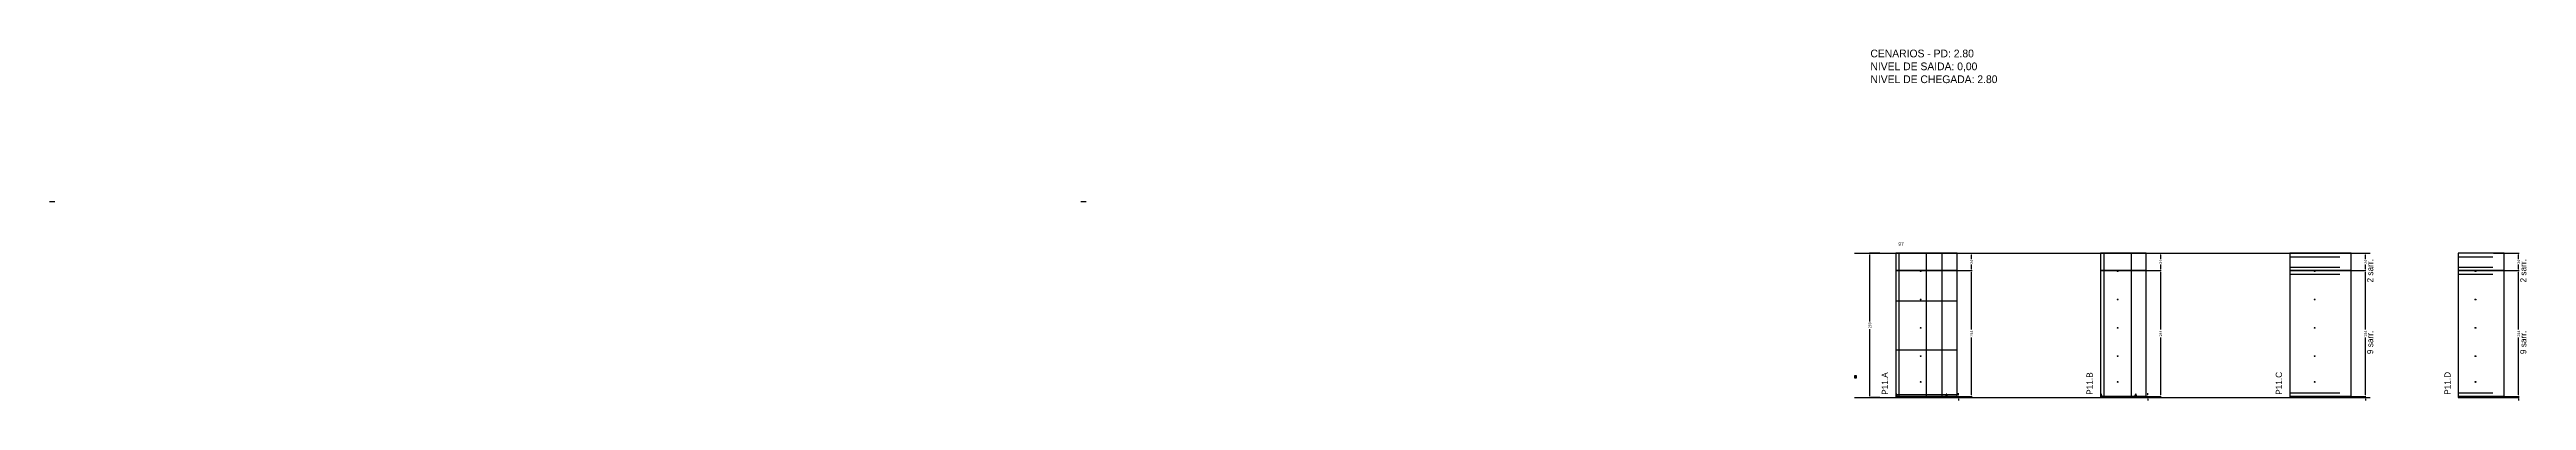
# Model space of a CAD drawing. Header units: centimetres. Extents: x -10500 to 4120, y -386 to 295.
# Drawn here: x -10500 to -5697, y -386 to 295 of the extents above; entities that cross this region are included whole.
import ezdxf

# ---------------------------------------------------------------- set-up
doc = ezdxf.new("R2010")
doc.units = ezdxf.units.CM
doc.linetypes.add('DASHED', pattern=[2, -2])
for name, color, linetype in [('00 - FELIPE', 7, 'Continuous'), ('1-2 PONTALETE', 7, 'Continuous'), ('A-DETL', 7, 'Continuous'), ('BARRA ANCORAGEM', 7, 'Continuous'), ('CARIMBO', 7, 'Continuous'), ('CONCRETO', 150, 'Continuous'), ('COTA', 241, 'Continuous'), ('cotas', 7, 'Continuous'), ('COTAS FURACAO', 16, 'Continuous'), ('Demarcação 1', 7, 'Continuous'), ('Demarcação 2', 7, 'Continuous'), ('Folhas', 7, 'Continuous'), ('Laje_Perimetro', 7, 'Continuous'), ('Madeira', 30, 'Continuous'), ('NIVEL', 7, 'Continuous'), ('NOMENCLATURA', 7, 'Continuous'), ('Nível', 160, 'Continuous'), ('Painéis', 200, 'Continuous'), ('Perfil Metálico', 150, 'Continuous'), ('PONTALETE', 7, 'Continuous'), ('SARR_2.2x15', 7, 'Continuous'), ('SARR_2.2x20', 7, 'Continuous'), ('SARR_2.2x6.3', 7, 'Continuous'), ('SARR_2.2x7', 40, 'Continuous'), ('SARR_3.5x10', 7, 'Continuous'), ('SARR_3.5x7', 81, 'Continuous'), ('SARR_7x10', 7, 'Continuous'), ('SARR_7x7', 100, 'Continuous'), ('SARR_EDITAR', 40, 'Continuous'), ('SARRAFO DE PRESSAO', 200, 'Continuous'), ('texto', 7, 'Continuous')]:
    doc.layers.add(name, color=color, linetype=linetype)
doc.dimstyles.new('PAINEL-NOVA', dxfattribs={"dimtxt": 5, "dimasz": 3, "dimexe": 1, "dimexo": 1, "dimgap": 1, "dimtad": 1, "dimcen": 2.5, "dimazin": 3, "dimtfac": 1, "dimtmove": 0, "dimatfit": 3})

# ---------------------------------------------------------------- blocks, each defined once
blk = doc.blocks.new('_CLOSEDFILLED')
at = {"color": 0, "linetype": 'BYBLOCK'}
blk.add_solid([(-1, 0.2), (0, 0), (-1, -0.2)], dxfattribs=at)
blk = doc.blocks.new('*D1')
for p, q in [((-6951, -100), (-6971, -100)), ((-6970, -232.5), (-6970, -103)), ((-6970, -377), (-6970, -247.5)), ((-6951, -380), (-6971, -380))]:
    blk.add_line(p, q)
at = {"layer": 'Defpoints'}
for p in [(-6950, -100), (-6970, -380), (-6950, -380)]:
    blk.add_point(p, dxfattribs=at)
at = {"layer": 'COTA', "xscale": 3, "yscale": 3}
for p, rotation in [((-6970, -100), 90), ((-6970, -380), 270)]:
    blk.add_blockref('_CLOSEDFILLED', p, dxfattribs=dict(at, rotation=rotation))
at = {"layer": 'COTA', "insert": (-6970, -240), "char_height": 5, "attachment_point": 5, "rotation": 90}
blk.add_mtext('280', dxfattribs=at)
blk = doc.blocks.new('MULDURA')
at = {"layer": 'Paineis'}
for p, q in [((0, 0), (4, 4)), ((4, 0), (0, 4))]:
    blk.add_line(p, q, dxfattribs=at)
blk.add_lwpolyline([(0, 0), (4, 0), (4, 4), (0, 4)], close=True, dxfattribs=at)
blk = doc.blocks.new('*D3')
for p, q in [((-6822, -134), (-6772, -134)), ((-6773, -248.5), (-6773, -137)), ((-6773, -375), (-6773, -263.5)), ((-6822, -378), (-6772, -378))]:
    blk.add_line(p, q)
at = {"layer": 'Defpoints'}
for p in [(-6823, -134), (-6823, -378), (-6773, -378)]:
    blk.add_point(p, dxfattribs=at)
at = {"layer": 'COTA', "xscale": 3, "yscale": 3}
for p, rotation in [((-6773, -134), 90), ((-6773, -378), 270)]:
    blk.add_blockref('_CLOSEDFILLED', p, dxfattribs=dict(at, rotation=rotation))
at = {"layer": 'COTA', "insert": (-6773, -256), "char_height": 5, "attachment_point": 5, "rotation": 90}
blk.add_mtext('244', dxfattribs=at)
blk = doc.blocks.new('*D4')
for p, q in [((-6822, -100), (-6772, -100)), ((-6822, -134), (-6772, -134)), ((-6773, -112), (-6773, -103)), ((-6773, -131), (-6773, -122))]:
    blk.add_line(p, q)
at = {"layer": 'Defpoints'}
for p in [(-6823, -100), (-6823, -134), (-6773, -134)]:
    blk.add_point(p, dxfattribs=at)
at = {"layer": 'COTA', "xscale": 3, "yscale": 3}
for p, rotation in [((-6773, -100), 90), ((-6773, -134), 270)]:
    blk.add_blockref('_CLOSEDFILLED', p, dxfattribs=dict(at, rotation=rotation))
at = {"layer": 'COTA', "insert": (-6773, -117), "char_height": 5, "attachment_point": 5, "rotation": 90}
blk.add_mtext('34', dxfattribs=at)
blk = doc.blocks.new('SLIPTEE')
at = {"layer": 'Paineis'}
blk.add_lwpolyline([(0, 0), (3, 0), (3, 1.5), (2, 1.5), (2, 3), (1, 3), (1, 1.5), (0, 1.5)], close=True, dxfattribs=at)
blk = doc.blocks.new('SLIPTDD')
at = {"layer": 'Paineis'}
blk.add_line((0, 1.5), (3, 1.5), dxfattribs=at)
blk.add_lwpolyline([(0, 0), (3, 0), (3, 1.5), (2, 1.5), (2, 3), (1, 3), (1, 1.5), (0, 1.5)], close=True, dxfattribs=at)
blk = doc.blocks.new('furacao')
at = {"layer": 'COTAS FURACAO'}
for p, q in [((-1.2, 0), (1.2, 0)), ((0, -1.2), (0, 1.2))]:
    blk.add_line(p, q, dxfattribs=at)
blk.add_circle((0, 0), 0.8, dxfattribs=at)
blk = doc.blocks.new('*D6')
for p, q in [((-6455, -134), (-6405, -134)), ((-6406, -248.5), (-6406, -137)), ((-6406, -375), (-6406, -263.5)), ((-6455, -378), (-6405, -378))]:
    blk.add_line(p, q)
at = {"layer": 'Defpoints'}
for p in [(-6456, -134), (-6456, -378), (-6406, -378)]:
    blk.add_point(p, dxfattribs=at)
at = {"layer": 'COTA', "xscale": 3, "yscale": 3}
for p, rotation in [((-6406, -134), 90), ((-6406, -378), 270)]:
    blk.add_blockref('_CLOSEDFILLED', p, dxfattribs=dict(at, rotation=rotation))
at = {"layer": 'COTA', "insert": (-6406, -256), "char_height": 5, "attachment_point": 5, "rotation": 90}
blk.add_mtext('244', dxfattribs=at)
blk = doc.blocks.new('*D7')
for p, q in [((-6455, -100), (-6405, -100)), ((-6455, -134), (-6405, -134)), ((-6406, -112), (-6406, -103)), ((-6406, -131), (-6406, -122))]:
    blk.add_line(p, q)
at = {"layer": 'Defpoints'}
for p in [(-6456, -100), (-6456, -134), (-6406, -134)]:
    blk.add_point(p, dxfattribs=at)
at = {"layer": 'COTA', "xscale": 3, "yscale": 3}
for p, rotation in [((-6406, -100), 90), ((-6406, -134), 270)]:
    blk.add_blockref('_CLOSEDFILLED', p, dxfattribs=dict(at, rotation=rotation))
at = {"layer": 'COTA', "insert": (-6406, -117), "char_height": 5, "attachment_point": 5, "rotation": 90}
blk.add_mtext('34', dxfattribs=at)
blk = doc.blocks.new('*D9')
for p, q in [((-6058, -134), (-6008, -134)), ((-6009, -248.5), (-6009, -137)), ((-6009, -375), (-6009, -263.5)), ((-6058, -378), (-6008, -378))]:
    blk.add_line(p, q)
at = {"layer": 'Defpoints'}
for p in [(-6059, -134), (-6059, -378), (-6009, -378)]:
    blk.add_point(p, dxfattribs=at)
at = {"layer": 'COTA', "xscale": 3, "yscale": 3}
for p, rotation in [((-6009, -134), 90), ((-6009, -378), 270)]:
    blk.add_blockref('_CLOSEDFILLED', p, dxfattribs=dict(at, rotation=rotation))
at = {"layer": 'COTA', "insert": (-6009, -256), "char_height": 5, "attachment_point": 5, "rotation": 90}
blk.add_mtext('244', dxfattribs=at)
blk = doc.blocks.new('*D10')
for p, q in [((-6058, -100), (-6008, -100)), ((-6058, -134), (-6008, -134)), ((-6009, -112), (-6009, -103)), ((-6009, -131), (-6009, -122))]:
    blk.add_line(p, q)
at = {"layer": 'Defpoints'}
for p in [(-6059, -100), (-6059, -134), (-6009, -134)]:
    blk.add_point(p, dxfattribs=at)
at = {"layer": 'COTA', "xscale": 3, "yscale": 3}
for p, rotation in [((-6009, -100), 90), ((-6009, -134), 270)]:
    blk.add_blockref('_CLOSEDFILLED', p, dxfattribs=dict(at, rotation=rotation))
at = {"layer": 'COTA', "insert": (-6009, -117), "char_height": 5, "attachment_point": 5, "rotation": 90}
blk.add_mtext('34', dxfattribs=at)
blk = doc.blocks.new('*D12')
for p, q in [((-5761, -134), (-5711, -134)), ((-5712, -248.5), (-5712, -137)), ((-5712, -375), (-5712, -263.5)), ((-5761, -378), (-5711, -378))]:
    blk.add_line(p, q)
at = {"layer": 'Defpoints'}
for p in [(-5762, -134), (-5762, -378), (-5712, -378)]:
    blk.add_point(p, dxfattribs=at)
at = {"layer": 'COTA', "xscale": 3, "yscale": 3}
for p, rotation in [((-5712, -134), 90), ((-5712, -378), 270)]:
    blk.add_blockref('_CLOSEDFILLED', p, dxfattribs=dict(at, rotation=rotation))
at = {"layer": 'COTA', "insert": (-5712, -256), "char_height": 5, "attachment_point": 5, "rotation": 90}
blk.add_mtext('244', dxfattribs=at)
blk = doc.blocks.new('*D13')
for p, q in [((-5761, -100), (-5711, -100)), ((-5761, -134), (-5711, -134)), ((-5712, -112), (-5712, -103)), ((-5712, -131), (-5712, -122))]:
    blk.add_line(p, q)
at = {"layer": 'Defpoints'}
for p in [(-5762, -100), (-5762, -134), (-5712, -134)]:
    blk.add_point(p, dxfattribs=at)
at = {"layer": 'COTA', "xscale": 3, "yscale": 3}
for p, rotation in [((-5712, -100), 90), ((-5712, -134), 270)]:
    blk.add_blockref('_CLOSEDFILLED', p, dxfattribs=dict(at, rotation=rotation))
at = {"layer": 'COTA', "insert": (-5712, -117), "char_height": 5, "attachment_point": 5, "rotation": 90}
blk.add_mtext('34', dxfattribs=at)

msp = doc.modelspace()

# ---------------------------------------------------------------- linework, layer by layer
msp.add_line((-8500, 0), (-8490, 0))
at = {"layer": '00 - FELIPE'}
msp.add_line((-10500, 0), (-10490, 0), dxfattribs=at)
at = {"layer": '1-2 PONTALETE'}
msp.add_line((-10500, 0), (-10490, 0), dxfattribs=at)
at = {"layer": 'A-DETL'}
msp.add_line((-10500, 0), (-10490, 0), dxfattribs=at)
at = {"layer": 'BARRA ANCORAGEM'}
msp.add_line((-8500, 0), (-8490, 0), dxfattribs=at)
at = {"layer": 'CARIMBO'}
msp.add_line((-10500, 0), (-10490, 0), dxfattribs=at)
at = {"layer": 'CONCRETO'}
msp.add_line((-8500, 0), (-8490, 0), dxfattribs=at)
at = {"layer": 'cotas'}
msp.add_line((-10500, 0), (-10490, 0), dxfattribs=at)
at = {"layer": 'Demarcação 1'}
msp.add_line((-10500, 0), (-10490, 0), dxfattribs=at)
at = {"layer": 'Demarcação 2'}
msp.add_line((-10500, 0), (-10490, 0), dxfattribs=at)
at = {"layer": 'Folhas'}
msp.add_line((-8500, 0), (-8490, 0), dxfattribs=at)
at = {"layer": 'Laje_Perimetro'}
msp.add_line((-10500, 0), (-10490, 0), dxfattribs=at)
at = {"layer": 'Madeira'}
for points in [[(-6920, -192.4), (-6801, -192.4)], [(-6920, -287.6), (-6801, -287.6)]]:
    msp.add_lwpolyline(points, dxfattribs=at)
at = {"layer": 'NIVEL'}
msp.add_line((-8500, 0), (-8490, 0), dxfattribs=at)
at = {"layer": 'Nível', "linetype": 'DASHED'}
for points in [[(-7000, -100), (-6000, -100)], [(-7000, -380), (-6000, -380)]]:
    msp.add_lwpolyline(points, dxfattribs=at)
at = {"layer": 'Painéis'}
for points in [[(-6920, -134), (-6801, -134), (-6801, -100), (-6920, -100)], [(-6920, -380), (-6801, -380), (-6801, -100), (-6920, -100)], [(-6920, -378), (-6801, -378), (-6801, -134), (-6920, -134)], [(-6523, -134), (-6434, -134), (-6434, -100), (-6523, -100)], [(-6523, -378), (-6434, -378), (-6434, -134), (-6523, -134)], [(-6156, -134), (-6037, -134), (-6037, -100), (-6156, -100)], [(-6156, -378), (-6037, -378), (-6037, -134), (-6156, -134)], [(-5829, -134), (-5740, -134), (-5740, -100), (-5829, -100)], [(-5829, -378), (-5740, -378), (-5740, -134), (-5829, -134)], [(-6920, -380), (-6801, -380), (-6801, -378), (-6920, -378)], [(-6523, -380), (-6434, -380), (-6434, -378), (-6523, -378)], [(-6156, -380), (-6037, -380), (-6037, -378), (-6156, -378)], [(-5829, -380), (-5740, -380), (-5740, -378), (-5829, -378)]]:
    msp.add_lwpolyline(points, close=True, dxfattribs=at)
at = {"layer": 'Perfil Metálico'}
msp.add_line((-6860.5, -380), (-6860.5, -100), dxfattribs=at)
at = {"layer": 'PONTALETE'}
msp.add_line((-10500, 0), (-10490, 0), dxfattribs=at)
at = {"layer": 'SARR_2.2x15'}
msp.add_line((-10500, 0), (-10490, 0), dxfattribs=at)
at = {"layer": 'SARR_2.2x20'}
msp.add_line((-10500, 0), (-10490, 0), dxfattribs=at)
at = {"layer": 'SARR_2.2x6.3'}
msp.add_line((-10500, 0), (-10490, 0), dxfattribs=at)
at = {"layer": 'SARR_2.2x7'}
for points in [[(-6913, -134), (-6913, -100)], [(-6830, -134), (-6830, -100)], [(-6516, -134), (-6516, -100)], [(-6463, -134), (-6463, -100)], [(-6156, -107), (-6059, -107)], [(-6156, -127), (-6059, -127)], [(-6156, -141), (-6059, -141)], [(-5829, -107), (-5762, -107)], [(-5829, -127), (-5762, -127)], [(-5829, -141), (-5762, -141)], [(-6156, -371), (-6059, -371)], [(-5829, -371), (-5762, -371)]]:
    msp.add_lwpolyline(points, dxfattribs=at)
at = {"layer": 'SARR_2.2x7', "linetype": 'DASHED'}
for points in [[(-6913, -378), (-6913, -134)], [(-6830, -378), (-6830, -134)], [(-6516, -378), (-6516, -134)], [(-6463, -378), (-6463, -134)]]:
    msp.add_lwpolyline(points, dxfattribs=at)
at = {"layer": 'SARR_3.5x10'}
msp.add_line((-10500, 0), (-10490, 0), dxfattribs=at)
at = {"layer": 'SARR_3.5x7'}
msp.add_line((-10500, 0), (-10490, 0), dxfattribs=at)
at = {"layer": 'SARR_7x10'}
msp.add_line((-10500, 0), (-10490, 0), dxfattribs=at)
at = {"layer": 'SARR_7x7'}
msp.add_line((-10500, 0), (-10490, 0), dxfattribs=at)
at = {"layer": 'SARR_EDITAR'}
msp.add_line((-10500, 0), (-10490, 0), dxfattribs=at)
at = {"layer": 'SARRAFO DE PRESSAO'}
msp.add_lwpolyline([(-6920, -380), (-6801, -380), (-6801, -375), (-6920, -375)], close=True, dxfattribs=at)

# ---------------------------------------------------------------- block references
at = {"layer": 'COTA'}
for name, p in [('furacao', (-6871.5, -135)), ('furacao', (-6489.5, -135)), ('furacao', (-6107.5, -135)), ('furacao', (-5795.5, -135)), ('furacao', (-6871.5, -190)), ('furacao', (-6489.5, -190)), ('furacao', (-6107.5, -190)), ('furacao', (-5795.5, -190)), ('furacao', (-6871.5, -245)), ('furacao', (-6489.5, -245)), ('furacao', (-6107.5, -245)), ('furacao', (-5795.5, -245)), ('furacao', (-6871.5, -300)), ('furacao', (-6489.5, -300)), ('furacao', (-6107.5, -300)), ('furacao', (-5795.5, -300)), ('MULDURA', (-7000, -342)), ('SLIPTEE', (-6920, -377)), ('furacao', (-6871.5, -350)), ('SLIPTDD', (-6823, -377)), ('SLIPTEE', (-6523, -377)), ('furacao', (-6489.5, -350)), ('SLIPTDD', (-6456, -377)), ('furacao', (-6107.5, -350)), ('furacao', (-5795.5, -350))]:
    msp.add_blockref(name, p, dxfattribs=at)

# ---------------------------------------------------------------- texts
at = {"layer": 'NOMENCLATURA'}
for s, p in [('CENARIOS - PD: 2.80', (-6969, 280)), ('NIVEL DE SAIDA: 0,00', (-6969, 255)), ('NIVEL DE CHEGADA: 2.80', (-6969, 230))]:
    msp.add_text(s, height=15, dxfattribs=at).set_placement(p)
for s, p in [('2 sarr.', (-5994, -157)), ('2 sarr.', (-5697, -157)), ('9 sarr.', (-5994, -296)), ('9 sarr.', (-5697, -296)), ('P11.A', (-6935, -375)), ('P11.B', (-6538, -375)), ('P11.C', (-6171, -375)), ('P11.D', (-5844, -375))]:
    msp.add_text(s, height=12, rotation=90, dxfattribs=at).set_placement(p)
at = {"layer": 'texto'}
msp.add_text('97', height=7, dxfattribs=at).set_placement((-6915, -86))

# ---------------------------------------------------------------- dimensions: what is measured, and where the dimension line sits
at = {"layer": 'COTA'}
for base, p1, p2, picture, middle in [((-6970, -380), (-6950, -380), (-6950, -100), '*D1', (-6970, -240)), ((-6773, -134), (-6823, -134), (-6823, -100), '*D4', (-6773, -117)), ((-6773, -378), (-6823, -378), (-6823, -134), '*D3', (-6773, -256)), ((-6406, -134), (-6456, -134), (-6456, -100), '*D7', (-6406, -117)), ((-6406, -378), (-6456, -378), (-6456, -134), '*D6', (-6406, -256)), ((-6009, -134), (-6059, -134), (-6059, -100), '*D10', (-6009, -117)), ((-6009, -378), (-6059, -378), (-6059, -134), '*D9', (-6009, -256)), ((-5712, -134), (-5762, -134), (-5762, -100), '*D13', (-5712, -117)), ((-5712, -378), (-5762, -378), (-5762, -134), '*D12', (-5712, -256))]:
    dim = msp.add_linear_dim(base=base, p1=p1, p2=p2, angle=90, dimstyle='PAINEL-NOVA', dxfattribs=at)
    dim.commit()
    dim.dimension.update_dxf_attribs({"geometry": picture, "text_midpoint": middle})
for base, p1, p2 in [((-6798, -380), (-6823, -380), (-6823, -378)), ((-6431, -380), (-6456, -380), (-6456, -378)), ((-6009, -380), (-6059, -380), (-6059, -378)), ((-5712, -380), (-5762, -380), (-5762, -378))]:
    msp.add_linear_dim(base=base, p1=p1, p2=p2, angle=90, dimstyle='PAINEL-NOVA', dxfattribs=at).render()

doc.saveas('drawing.dxf')
